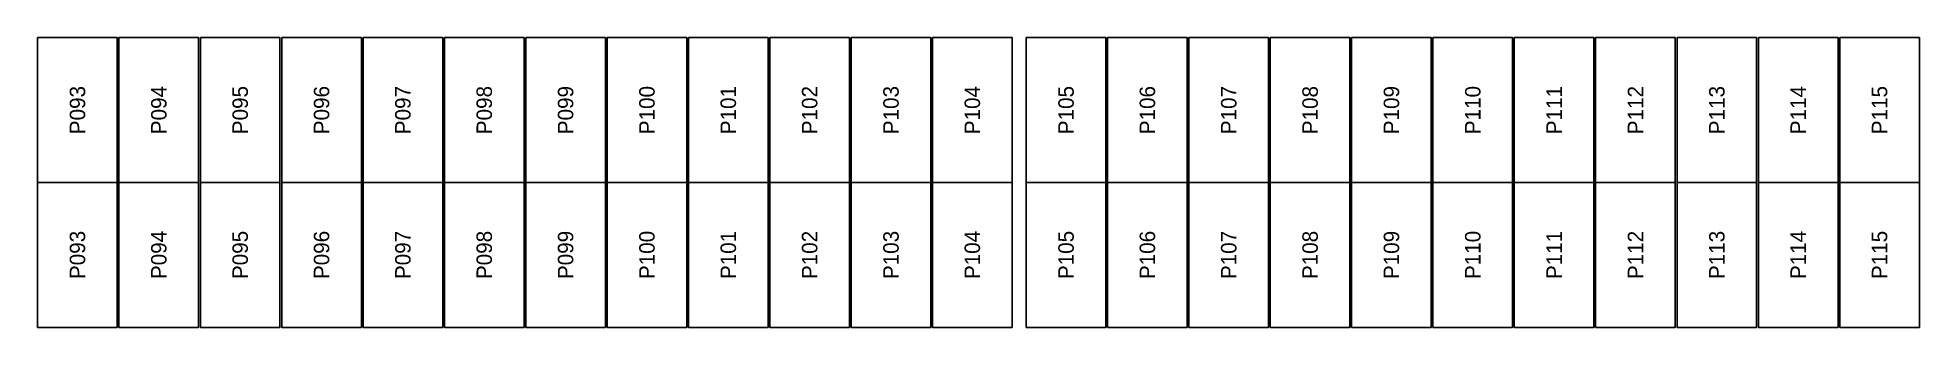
# Model space of a CAD drawing. Extents: x 296295 to 296770, y 651564 to 652121.
# Drawn here: x 296680.73 to 296707.52, y 651604.75 to 651608.87 of the extents above; entities that cross this region are included whole.
import ezdxf
from ezdxf.enums import TextEntityAlignment as Align

# ---------------------------------------------------------------- set-up
doc = ezdxf.new("R2010")
doc.units = 0

msp = doc.modelspace()

# ---------------------------------------------------------------- texts
at = {"layer": 'PANEL_POSITION'}
for s, p in [('P093', (296681.299, 651607.841)), ('P094', (296682.457, 651607.841)), ('P095', (296683.615, 651607.841)), ('P096', (296684.773, 651607.841)), ('P097', (296685.931, 651607.841)), ('P098', (296687.089, 651607.841)), ('P099', (296688.247, 651607.841)), ('P100', (296689.405, 651607.841)), ('P101', (296690.563, 651607.841)), ('P102', (296691.721, 651607.841)), ('P103', (296692.879, 651607.841)), ('P104', (296694.037, 651607.841)), ('P105', (296695.371, 651607.841)), ('P106', (296696.529, 651607.841)), ('P107', (296697.687, 651607.841)), ('P108', (296698.845, 651607.841)), ('P109', (296700.003, 651607.841)), ('P110', (296701.161, 651607.841)), ('P111', (296702.319, 651607.841)), ('P112', (296703.477, 651607.841)), ('P113', (296704.635, 651607.841)), ('P114', (296705.793, 651607.841)), ('P115', (296706.951, 651607.841)), ('P093', (296681.299, 651605.778)), ('P094', (296682.457, 651605.778)), ('P095', (296683.615, 651605.778)), ('P096', (296684.773, 651605.778)), ('P097', (296685.931, 651605.778)), ('P098', (296687.089, 651605.778)), ('P099', (296688.247, 651605.778)), ('P100', (296689.405, 651605.778)), ('P101', (296690.563, 651605.778)), ('P102', (296691.721, 651605.778)), ('P103', (296692.879, 651605.778)), ('P104', (296694.037, 651605.778)), ('P105', (296695.371, 651605.778)), ('P106', (296696.529, 651605.778)), ('P107', (296697.687, 651605.778)), ('P108', (296698.845, 651605.778)), ('P109', (296700.003, 651605.778)), ('P110', (296701.161, 651605.778)), ('P111', (296702.319, 651605.778)), ('P112', (296703.477, 651605.778)), ('P113', (296704.635, 651605.778)), ('P114', (296705.793, 651605.778)), ('P115', (296706.951, 651605.778))]:
    msp.add_text(s, height=0.22, rotation=90, dxfattribs=at).set_placement(p, align=Align.MIDDLE_CENTER)

# ---------------------------------------------------------------- linework, layer by layer
at = {"layer": 'PANELS_MASTER'}
for points in [[(296680.732, 651608.873), (296681.866, 651608.873), (296681.866, 651606.81), (296680.732, 651606.81)], [(296681.89, 651608.873), (296683.024, 651608.873), (296683.024, 651606.81), (296681.89, 651606.81)], [(296683.048, 651608.873), (296684.182, 651608.873), (296684.182, 651606.81), (296683.048, 651606.81)], [(296684.206, 651608.873), (296685.34, 651608.873), (296685.34, 651606.81), (296684.206, 651606.81)], [(296685.364, 651608.873), (296686.498, 651608.873), (296686.498, 651606.81), (296685.364, 651606.81)], [(296686.522, 651608.873), (296687.656, 651608.873), (296687.656, 651606.81), (296686.522, 651606.81)], [(296687.68, 651608.873), (296688.814, 651608.873), (296688.814, 651606.81), (296687.68, 651606.81)], [(296688.838, 651608.873), (296689.972, 651608.873), (296689.972, 651606.81), (296688.838, 651606.81)], [(296689.996, 651608.873), (296691.13, 651608.873), (296691.13, 651606.81), (296689.996, 651606.81)], [(296691.154, 651608.873), (296692.288, 651608.873), (296692.288, 651606.81), (296691.154, 651606.81)], [(296692.312, 651608.873), (296693.446, 651608.873), (296693.446, 651606.81), (296692.312, 651606.81)], [(296693.47, 651608.873), (296694.604, 651608.873), (296694.604, 651606.81), (296693.47, 651606.81)], [(296694.804, 651608.873), (296695.938, 651608.873), (296695.938, 651606.81), (296694.804, 651606.81)], [(296695.962, 651608.873), (296697.096, 651608.873), (296697.096, 651606.81), (296695.962, 651606.81)], [(296697.12, 651608.873), (296698.254, 651608.873), (296698.254, 651606.81), (296697.12, 651606.81)], [(296698.278, 651608.873), (296699.412, 651608.873), (296699.412, 651606.81), (296698.278, 651606.81)], [(296699.436, 651608.873), (296700.57, 651608.873), (296700.57, 651606.81), (296699.436, 651606.81)], [(296700.594, 651608.873), (296701.728, 651608.873), (296701.728, 651606.81), (296700.594, 651606.81)], [(296701.752, 651608.873), (296702.886, 651608.873), (296702.886, 651606.81), (296701.752, 651606.81)], [(296702.91, 651608.873), (296704.044, 651608.873), (296704.044, 651606.81), (296702.91, 651606.81)], [(296704.068, 651608.873), (296705.202, 651608.873), (296705.202, 651606.81), (296704.068, 651606.81)], [(296705.226, 651608.873), (296706.36, 651608.873), (296706.36, 651606.81), (296705.226, 651606.81)], [(296706.384, 651608.873), (296707.518, 651608.873), (296707.518, 651606.81), (296706.384, 651606.81)], [(296680.732, 651606.81), (296681.866, 651606.81), (296681.866, 651604.747), (296680.732, 651604.747)], [(296681.89, 651606.81), (296683.024, 651606.81), (296683.024, 651604.747), (296681.89, 651604.747)], [(296683.048, 651606.81), (296684.182, 651606.81), (296684.182, 651604.747), (296683.048, 651604.747)], [(296684.206, 651606.81), (296685.34, 651606.81), (296685.34, 651604.747), (296684.206, 651604.747)], [(296685.364, 651606.81), (296686.498, 651606.81), (296686.498, 651604.747), (296685.364, 651604.747)], [(296686.522, 651606.81), (296687.656, 651606.81), (296687.656, 651604.747), (296686.522, 651604.747)], [(296687.68, 651606.81), (296688.814, 651606.81), (296688.814, 651604.747), (296687.68, 651604.747)], [(296688.838, 651606.81), (296689.972, 651606.81), (296689.972, 651604.747), (296688.838, 651604.747)], [(296689.996, 651606.81), (296691.13, 651606.81), (296691.13, 651604.747), (296689.996, 651604.747)], [(296691.154, 651606.81), (296692.288, 651606.81), (296692.288, 651604.747), (296691.154, 651604.747)], [(296692.312, 651606.81), (296693.446, 651606.81), (296693.446, 651604.747), (296692.312, 651604.747)], [(296693.47, 651606.81), (296694.604, 651606.81), (296694.604, 651604.747), (296693.47, 651604.747)], [(296694.804, 651606.81), (296695.938, 651606.81), (296695.938, 651604.747), (296694.804, 651604.747)], [(296695.962, 651606.81), (296697.096, 651606.81), (296697.096, 651604.747), (296695.962, 651604.747)], [(296697.12, 651606.81), (296698.254, 651606.81), (296698.254, 651604.747), (296697.12, 651604.747)], [(296698.278, 651606.81), (296699.412, 651606.81), (296699.412, 651604.747), (296698.278, 651604.747)], [(296699.436, 651606.81), (296700.57, 651606.81), (296700.57, 651604.747), (296699.436, 651604.747)], [(296700.594, 651606.81), (296701.728, 651606.81), (296701.728, 651604.747), (296700.594, 651604.747)], [(296701.752, 651606.81), (296702.886, 651606.81), (296702.886, 651604.747), (296701.752, 651604.747)], [(296702.91, 651606.81), (296704.044, 651606.81), (296704.044, 651604.747), (296702.91, 651604.747)], [(296704.068, 651606.81), (296705.202, 651606.81), (296705.202, 651604.747), (296704.068, 651604.747)], [(296705.226, 651606.81), (296706.36, 651606.81), (296706.36, 651604.747), (296705.226, 651604.747)], [(296706.384, 651606.81), (296707.518, 651606.81), (296707.518, 651604.747), (296706.384, 651604.747)]]:
    msp.add_lwpolyline(points, close=True, dxfattribs=at)

msp.set_redraw_order([(e.dxf.handle, doc.entitydb.next_handle()) for e in msp.query("TEXT MTEXT ATTDEF DIMENSION ARC_DIMENSION")])  # texts and dimensions are drawn at this point

doc.saveas('drawing.dxf')
